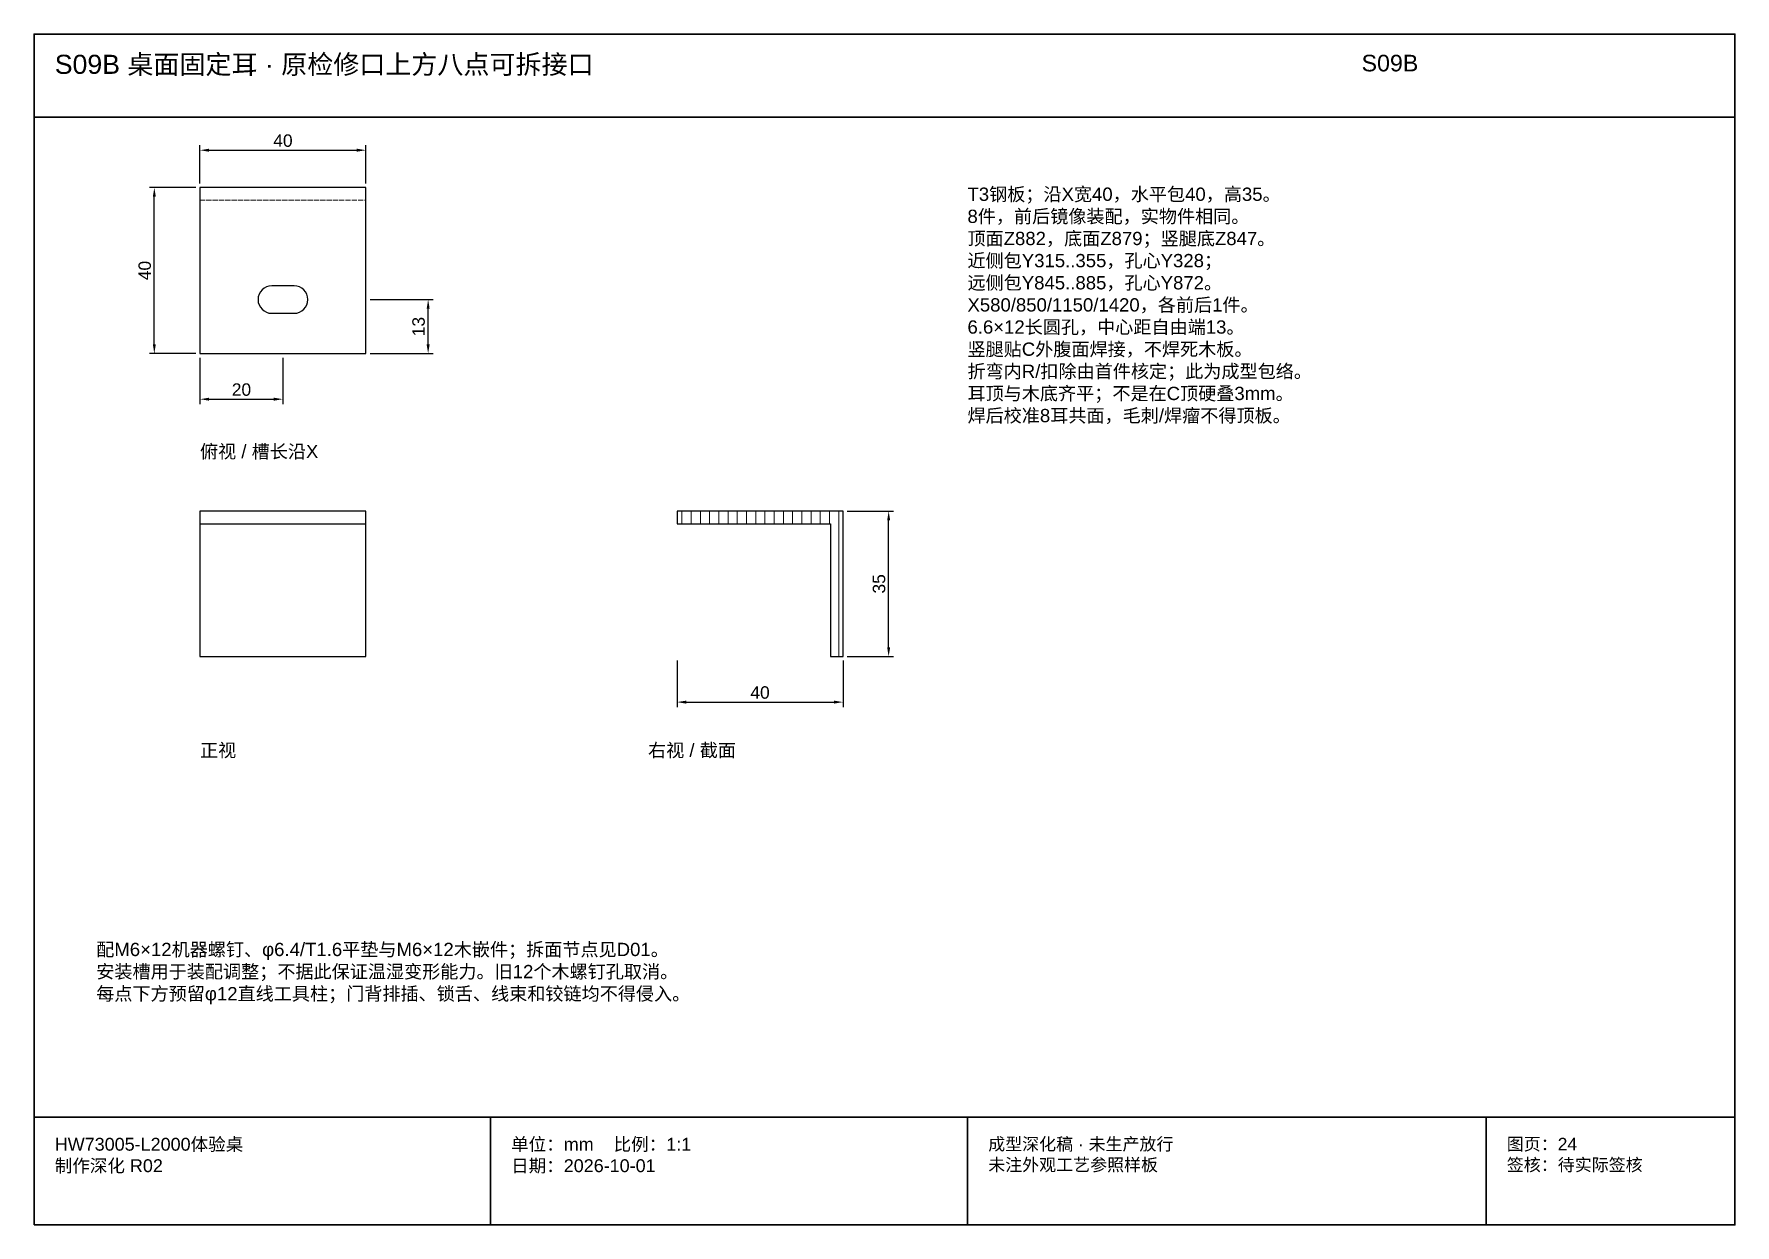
# Model space of a CAD drawing. Header units: millimetres. Extents: x 50 to 432208, y 2 to 4150.
# Drawn here: x 276005 to 276415, y 5 to 292 of the extents above; entities that cross this region are included whole.
import ezdxf

# ---------------------------------------------------------------- set-up
doc = ezdxf.new("R2010")
doc.units = ezdxf.units.MM
doc.linetypes.add('DASHED', pattern=[1.524, 1.27, -0.254])
for name, color, linetype, lineweight in [('DIM', 7, 'Continuous', 13), ('FRAME', 7, 'Continuous', 35), ('HATCH', 8, 'Continuous', 9), ('HIDDEN', 8, 'DASHED', 13), ('NOTE', 7, 'Continuous', 18), ('OUTLINE', 7, 'Continuous', 25)]:
    doc.layers.add(name, color=color, linetype=linetype, lineweight=lineweight)
doc.styles.add('CN', font='Arial Unicode.ttf')
doc.dimstyles.new('D1', dxfattribs={"dimtxt": 3, "dimasz": 2.2, "dimexe": 1.2, "dimexo": 1, "dimgap": 0.8, "dimtad": 1, "dimdsep": 46, "dimtxsty": 'CN', "dimcen": 2.5, "dimclrd": 7, "dimclre": 7, "dimclrt": 7, "dimazin": 3, "dimtfac": 1, "dimtmove": 0, "dimatfit": 3})

msp = doc.modelspace()

# ---------------------------------------------------------------- texts
at = {"layer": 'NOTE', "attachment_point": 1, "style": 'CN'}
for s, insert, char_height, width in [('S09B 桌面固定耳 · 原检修口上方八点可拆接口', (276010, 287), 4.6, 310), ('S09B', (276325, 287), 4, 90), ('T3钢板；沿X宽40，水平包40，高35。\\P8件，前后镜像装配，实物件相同。\\P顶面Z882，底面Z879；竖腿底Z847。\\P近侧包Y315..355，孔心Y328；\\P远侧包Y845..885，孔心Y872。\\PX580/850/1150/1420，各前后1件。\\P6.6×12长圆孔，中心距自由端13。\\P竖腿贴C外腹面焊接，不焊死木板。\\P折弯内R/扣除由首件核定；此为成型包络。\\P耳顶与木底齐平；不是在C顶硬叠3mm。\\P焊后校准8耳共面，毛刺/焊瘤不得顶板。', (276230, 255), 3.2, 173), ('俯视 / 槽长沿X', (276045, 193), 3.2, 150), ('正视', (276045, 121), 3.2, 150), ('右视 / 截面', (276153, 121), 3.2, 150), ('配M6×12机器螺钉、φ6.4/T1.6平垫与M6×12木嵌件；拆面节点见D01。\\P安装槽用于装配调整；不据此保证温湿变形能力。旧12个木螺钉孔取消。\\P每点下方预留φ12直线工具柱；门背排插、锁舌、线束和铰链均不得侵入。', (276020, 73), 3.2, 380), ('HW73005-L2000体验桌\\P制作深化 R02', (276010, 26), 3.1, 100), ('单位：mm    比例：1:1\\P日期：2026-10-01', (276120, 26), 3.1, 105), ('成型深化稿 · 未生产放行\\P未注外观工艺参照样板', (276235, 26), 3, 115), ('图页：24\\P签核：待实际签核', (276360, 26), 3, 55)]:
    msp.add_mtext(s, dxfattribs=dict(at, insert=insert, char_height=char_height, width=width))

# ---------------------------------------------------------------- dimensions: what is measured, and where the dimension line sits
at = {"layer": 'DIM'}
for base, p1, p2 in [((276045, 264), (276045, 255), (276085, 255)), ((276045, 204), (276045, 215), (276065, 215)), ((276160, 131), (276160, 142), (276200, 142))]:
    msp.add_linear_dim(base=base, p1=p1, p2=p2, dimstyle='D1', dxfattribs=at).render()
for base, p1, p2 in [((276034, 215), (276045, 215), (276045, 255)), ((276100, 215), (276085, 215), (276085, 228)), ((276211, 142), (276200, 142), (276200, 177))]:
    msp.add_linear_dim(base=base, p1=p1, p2=p2, angle=90, dimstyle='D1', dxfattribs=at).render()

# ---------------------------------------------------------------- hatches: boundary and pattern name
at = {"layer": 'HATCH'}
h = msp.add_hatch(dxfattribs=at)
h.set_pattern_fill('ANSI31', scale=0.7, angle=45)
h.paths.add_polyline_path([(276160, 174), (276197, 174), (276197, 142), (276200, 142), (276200, 177), (276160, 177)])

# ---------------------------------------------------------------- linework, layer by layer
at = {"layer": 'FRAME'}
for p, q in [((276005, 272), (276415, 272)), ((276005, 31), (276415, 31)), ((276115, 5), (276115, 31)), ((276230, 5), (276230, 31)), ((276355, 5), (276355, 31))]:
    msp.add_line(p, q, dxfattribs=at)
msp.add_lwpolyline([(276005, 5), (276415, 5), (276415, 292), (276005, 292)], close=True, dxfattribs=at)
at = {"layer": 'HIDDEN'}
msp.add_line((276045, 252), (276085, 252), dxfattribs=at)
at = {"layer": 'OUTLINE'}
for p, q in [((276067.7, 231.3), (276062.3, 231.3)), ((276059, 228), (276059, 228)), ((276071, 228), (276071, 228)), ((276062.3, 224.7), (276067.7, 224.7)), ((276045, 174), (276085, 174))]:
    msp.add_line(p, q, dxfattribs=at)
for points in [[(276045, 215), (276085, 215), (276085, 255), (276045, 255)], [(276045, 142), (276085, 142), (276085, 177), (276045, 177)], [(276160, 174), (276197, 174), (276197, 142), (276200, 142), (276200, 177), (276160, 177)]]:
    msp.add_lwpolyline(points, close=True, dxfattribs=at)
for centre, start, end in [((276062.3, 228), 90, 180), ((276067.7, 228), 0, 90), ((276062.3, 228), 180, 270), ((276067.7, 228), 270, 360)]:
    msp.add_arc(centre, 3.3, start, end, dxfattribs=at)

msp.set_redraw_order([(e.dxf.handle, doc.entitydb.next_handle()) for e in msp.query("TEXT MTEXT ATTDEF DIMENSION ARC_DIMENSION")])  # texts and dimensions are drawn at this point

doc.saveas('drawing.dxf')
